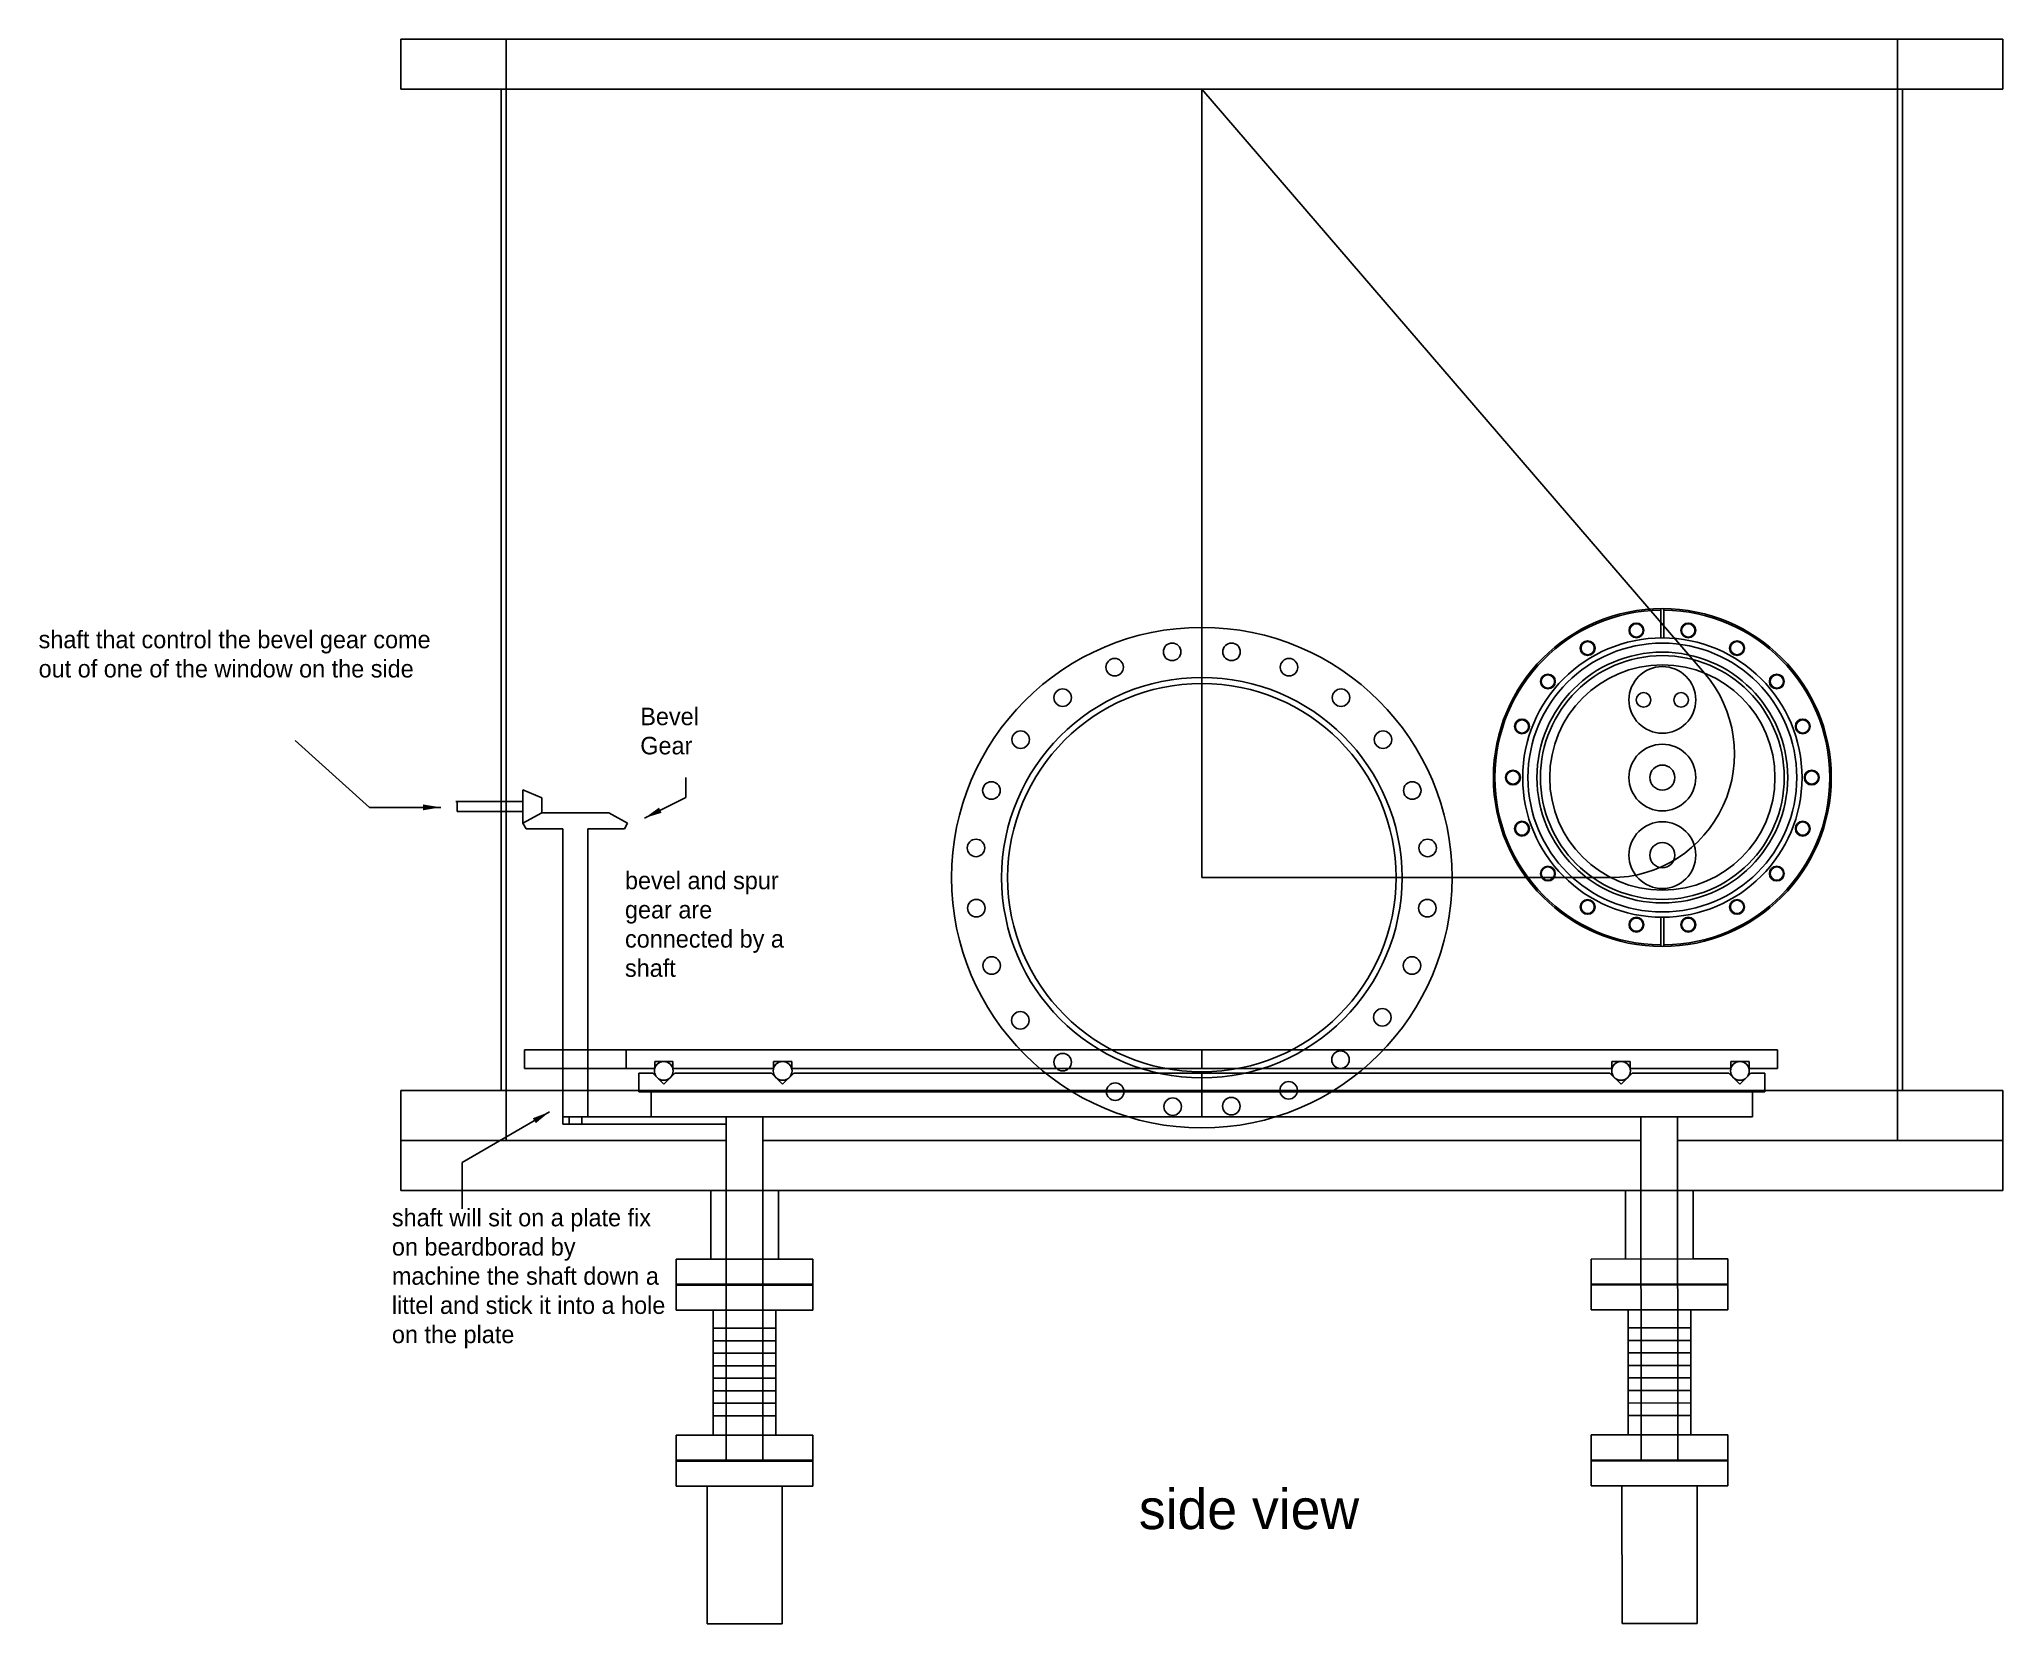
# Model space of a CAD drawing. Header units: inches. Extents: x -48 to 138, y -19 to 22.
# Drawn here: x 98.66 to 137.88, y -17.04 to 14.62 of the extents above; entities that cross this region are included whole.
import ezdxf

# ---------------------------------------------------------------- set-up
doc = ezdxf.new("R2010")
doc.units = ezdxf.units.IN
doc.header["$MEASUREMENT"] = 0
doc.dimstyles.get("Standard").update_dxf_attribs({"dimtxt": 0.18, "dimasz": 0.18, "dimexe": 0.18, "dimexo": 0.0625, "dimgap": 0.09, "dimtad": 0, "dimtih": 1, "dimtoh": 1, "dimdec": 4, "dimzin": 0, "dimdsep": 46, "dimtxsty": 'Standard', "dimcen": 0.09, "dimadec": 0, "dimazin": 0, "dimtfac": 1, "dimtdec": 4, "dimtofl": 0, "dimtmove": 0, "dimatfit": 3, "dimfxl": 1, "dimtolj": 1, "dimtzin": 0, "dimarcsym": 0})

msp = doc.modelspace()

# ---------------------------------------------------------------- texts
at = {"color": 50, "attachment_point": 1}
for s, insert, char_height, width in [('shaft that control the bevel gear come out of one of the window on the side', (98.64636, 2.80244), 0.35, 8.5733685), ('Bevel\\PGear', (110.66617, 1.26595), 0.35, 1.993807), ('bevel and spur gear are connected by a shaft', (110.36079, -2.01136), 0.35, 3.4054502), ('shaft will sit on a plate fix on beardborad by machine the shaft down a littel and stick it into a hole on the plate', (105.70425, -8.74671), 0.35, 5.4952504), ('side view', (120.62704, -14.34581), 0.8, 5.9931125)]:
    msp.add_mtext(s, dxfattribs=dict(at, insert=insert, char_height=char_height, width=width))

# ---------------------------------------------------------------- linework, layer by layer
for p, q in [((105.88494, 14.61978), (105.88494, 13.61978)), ((105.88494, 14.61978), (137.88494, 14.61978)), ((105.88494, 14.61978), (137.88494, 14.61978)), ((107.98494, -7.38022), (107.98494, 14.61978)), ((135.78494, -7.38022), (135.78494, 14.61978)), ((137.88494, 13.61978), (137.88494, 14.61978)), ((105.88494, 13.61978), (137.88494, 13.61978)), ((107.88494, -6.38022), (107.88494, 13.61978)), ((121.88494, -2.13022), (121.88494, 13.61978)), ((135.88494, -6.38022), (135.88494, 13.61978)), ((109.11834, -5.94371), (109.11834, -6.91147)), ((109.61834, -5.94371), (109.61834, -6.91147)), ((105.88494, -6.38022), (119.25102, -6.38022)), ((105.88494, -6.38022), (105.88494, -7.38022)), ((121.88494, -6.41147), (115.81224, -6.41147)), ((119.25102, -6.38022), (124.51885, -6.38022)), ((121.88494, -6.41147), (127.95764, -6.41147)), ((124.51885, -6.38022), (137.88494, -6.38022)), ((137.88494, -6.38022), (137.88494, -7.38022)), ((110.88494, -6.91147), (109.11834, -6.91147)), ((109.11834, -6.91147), (109.11834, -7.05414)), ((109.11834, -7.05414), (112.38494, -7.05414)), ((112.38494, -13.78647), (112.38494, -6.91147)), ((113.11494, -13.78647), (113.11494, -6.91147)), ((130.66303, -13.78038), (130.65826, -6.90538)), ((131.39303, -13.77987), (131.38826, -6.90487)), ((105.88494, -7.38022), (112.38494, -7.38022)), ((105.88494, -7.38022), (112.38494, -7.38022)), ((105.88494, -7.38022), (105.88494, -8.38022)), ((107.98494, -7.38022), (110.88494, -7.38022)), ((110.88494, -7.38022), (112.38494, -7.38022)), ((113.11494, -7.38022), (130.65859, -7.38022)), ((113.11494, -7.38022), (130.65859, -7.38022)), ((131.38859, -7.38022), (137.88494, -7.38022)), ((131.38859, -7.38022), (137.88494, -7.38022)), ((137.88494, -7.38022), (137.88494, -8.38022)), ((105.88494, -8.38022), (137.88494, -8.38022)), ((112.07244, -9.75522), (112.07244, -8.38022)), ((113.42744, -9.75522), (113.42744, -8.38022)), ((130.34773, -9.74935), (130.34678, -8.37435)), ((131.70273, -9.74841), (131.70178, -8.37341)), ((114.11494, -9.75522), (111.38494, -9.75522)), ((111.38494, -9.75522), (112.07244, -9.75522)), ((111.38494, -10.25522), (111.38494, -9.75522)), ((114.11494, -9.75522), (113.42744, -9.75522)), ((114.11494, -10.25522), (114.11494, -9.75522)), ((129.66023, -9.74982), (132.39023, -9.74793)), ((129.66023, -9.74982), (130.34773, -9.74935)), ((129.66058, -10.24982), (129.66023, -9.74982)), ((132.39023, -9.74793), (131.70273, -9.74841)), ((132.39058, -10.24793), (132.39023, -9.74793)), ((111.38494, -10.25522), (114.11494, -10.25522)), ((111.38494, -10.27085), (111.38494, -10.25522)), ((114.11494, -10.27085), (111.38494, -10.27085)), ((111.38494, -10.27085), (111.38494, -10.77085)), ((114.11494, -10.25522), (114.11494, -10.27085)), ((114.11494, -10.77085), (114.11494, -10.27085)), ((132.39058, -10.24793), (129.66058, -10.24982)), ((129.66058, -10.24982), (129.66059, -10.26545)), ((129.66059, -10.26545), (132.39059, -10.26355)), ((129.66094, -10.76545), (129.66059, -10.26545)), ((132.39059, -10.26355), (132.39058, -10.24793)), ((132.39059, -10.26355), (132.39094, -10.76355)), ((111.38494, -10.77085), (114.11494, -10.77085)), ((111.38494, -10.77085), (112.12494, -10.77085)), ((112.12494, -10.77085), (112.12494, -13.27085)), ((114.11494, -10.77085), (113.37494, -10.77085)), ((113.37494, -13.27085), (113.37494, -10.77085)), ((132.39094, -10.76355), (129.66094, -10.76545)), ((129.66094, -10.76545), (130.40094, -10.76493)), ((130.40267, -13.26493), (130.40094, -10.76493)), ((132.39094, -10.76355), (131.65094, -10.76407)), ((131.65094, -10.76407), (131.65267, -13.26407)), ((112.12494, -11.13253), (113.37494, -11.13253)), ((112.12494, -11.13253), (113.37494, -11.13253)), ((131.65119, -11.12575), (130.40119, -11.12662)), ((131.65119, -11.12575), (130.40119, -11.12662)), ((112.12494, -11.38253), (113.37494, -11.38253)), ((112.12494, -11.63253), (113.37494, -11.63253)), ((131.65136, -11.37575), (130.40136, -11.37662)), ((131.65153, -11.62575), (130.40153, -11.62662)), ((112.12494, -11.88253), (113.37494, -11.88253)), ((112.12494, -12.13253), (113.37494, -12.13253)), ((131.65171, -11.87575), (130.40171, -11.87662)), ((131.65188, -12.12575), (130.40188, -12.12662)), ((112.12494, -12.38253), (113.37494, -12.38253)), ((112.12494, -12.38253), (113.37494, -12.38253)), ((131.65205, -12.37575), (130.40206, -12.37662)), ((131.65205, -12.37575), (130.40206, -12.37662)), ((112.12494, -12.63253), (113.37494, -12.63253)), ((112.12494, -12.63253), (113.37494, -12.63253)), ((112.12494, -12.88253), (113.37494, -12.88253)), ((131.65223, -12.62575), (130.40223, -12.62662)), ((131.65223, -12.62575), (130.40223, -12.62662)), ((131.6524, -12.87575), (130.4024, -12.87662)), ((112.12494, -13.27085), (111.38494, -13.27085)), ((111.38494, -13.27085), (111.38494, -13.77085)), ((113.37494, -13.27085), (112.12494, -13.27085)), ((114.11494, -13.27085), (113.37494, -13.27085)), ((114.11494, -13.77085), (114.11494, -13.27085)), ((129.66267, -13.26545), (130.40267, -13.26493)), ((129.66302, -13.76545), (129.66267, -13.26545)), ((130.40267, -13.26493), (131.65267, -13.26407)), ((131.65267, -13.26407), (132.39267, -13.26355)), ((132.39267, -13.26355), (132.39302, -13.76355)), ((111.38494, -13.77085), (114.11494, -13.77085)), ((111.38494, -13.77085), (111.38494, -13.78647)), ((111.38494, -13.78647), (114.11494, -13.78647)), ((111.38494, -14.28647), (111.38494, -13.78647)), ((111.38494, -13.78647), (112.38494, -13.78647)), ((114.11494, -13.78647), (113.11494, -13.78647)), ((114.11494, -13.78647), (114.11494, -13.77085)), ((114.11494, -13.78647), (114.11494, -14.28647)), ((132.39302, -13.76355), (129.66302, -13.76545)), ((129.66303, -13.78107), (129.66302, -13.76545)), ((132.39303, -13.77918), (129.66303, -13.78107)), ((129.66303, -13.78107), (130.66303, -13.78038)), ((129.66303, -13.78107), (129.66338, -14.28107)), ((132.39303, -13.77918), (131.39303, -13.77987)), ((132.39302, -13.76355), (132.39303, -13.77918)), ((132.39338, -14.27918), (132.39303, -13.77918)), ((114.11494, -14.28647), (111.38494, -14.28647)), ((111.38494, -14.28647), (111.99994, -14.28647)), ((111.99994, -14.28647), (111.99994, -17.03647)), ((114.11494, -14.28647), (113.49994, -14.28647)), ((113.49994, -17.03647), (113.49994, -14.28647)), ((129.66338, -14.28107), (132.39338, -14.27918)), ((129.66338, -14.28107), (130.27838, -14.28065)), ((130.28029, -17.03065), (130.27838, -14.28065)), ((132.39338, -14.27918), (131.77838, -14.2796)), ((131.77838, -14.2796), (131.78029, -17.0296)), ((111.99994, -17.03647), (113.49994, -17.03647)), ((131.78029, -17.0296), (130.28029, -17.03065))]:
    msp.add_line(p, q)
at = {"color": 6}
for p, q in [((121.88494, 13.61978), (131.92795, 1.95588)), ((121.88494, -2.13022), (130.05416, -2.13022))]:
    msp.add_line(p, q, dxfattribs=at)
at = {"color": 2, "linetype": 'Continuous'}
for p, q in [((131.05369, 2.6596), (131.05369, 3.24463)), ((131.11619, 3.24463), (131.11619, 2.6596)), ((131.05369, -3.50508), (131.05369, -2.92005)), ((131.11619, -2.92005), (131.11619, -3.50508))]:
    msp.add_line(p, q, dxfattribs=at)
at = {"color": 50}
for p, q in [((108.32245, -1.04172), (108.32245, -0.37456)), ((108.69765, -0.5383), (108.32245, -0.37456)), ((107.4891, -0.60814), (106.9833, -0.60814)), ((107.00981, -0.80814), (107.00981, -0.60814)), ((108.32245, -0.60814), (107.4891, -0.60814)), ((108.32245, -0.70814), (108.32245, -0.60814)), ((108.32245, -0.60814), (108.32245, -0.80814)), ((108.69765, -0.8383), (108.69765, -0.5383)), ((107.4891, -0.80814), (107.00981, -0.80814)), ((108.32245, -0.80814), (107.4891, -0.80814)), ((108.32245, -1.04172), (108.69765, -0.8383)), ((108.32245, -1.04172), (108.69765, -0.8383)), ((108.38442, -1.15602), (108.32245, -1.04172)), ((109.11834, -1.15602), (108.38442, -1.15602)), ((108.69765, -0.8383), (110.03903, -0.8383)), ((109.11834, -5.94371), (109.11834, -1.15602)), ((109.61834, -5.94371), (109.61834, -1.15602)), ((109.61834, -1.15602), (110.35225, -1.15602)), ((110.41422, -1.04172), (110.03903, -0.8383)), ((110.35225, -1.15602), (110.41422, -1.04172)), ((109.11834, -5.56871), (109.36834, -5.56871)), ((109.11834, -5.56871), (109.36834, -5.56871)), ((109.61834, -5.94371), (109.11834, -5.94371)), ((109.11834, -5.94371), (109.11834, -6.91147)), ((109.61834, -6.91147), (109.61834, -5.94371)), ((109.11834, -6.91147), (109.61834, -6.91147)), ((109.24469, -6.91147), (109.24469, -7.05414)), ((109.24469, -7.05414), (109.49824, -7.05414)), ((109.49824, -6.91147), (109.49824, -7.05414))]:
    msp.add_line(p, q, dxfattribs=at)
at = {"color": 2}
for p, q in [((110.38494, -5.56871), (108.35174, -5.56871)), ((108.35174, -5.56871), (108.35174, -5.94371)), ((108.35174, -5.94371), (110.38494, -5.94371))]:
    msp.add_line(p, q, dxfattribs=at)
at = {"color": 4}
for p, q in [((110.38494, -5.94371), (110.38494, -5.56871)), ((110.38494, -5.56871), (121.88494, -5.56871)), ((110.38494, -5.94371), (110.38494, -5.56871)), ((111.31604, -5.80474), (110.95384, -5.80474)), ((110.95384, -5.80474), (110.95384, -5.94371)), ((111.31604, -5.80474), (111.31604, -5.94371)), ((113.69104, -5.80474), (113.32884, -5.80474)), ((113.32884, -5.80474), (113.32884, -5.94371)), ((113.69104, -5.80474), (113.69104, -5.94371)), ((133.38494, -5.56871), (121.88494, -5.56871)), ((121.88494, -5.56871), (121.88494, -5.94371)), ((130.07884, -5.80474), (130.44104, -5.80474)), ((130.07884, -5.80474), (130.07884, -5.94371)), ((130.44104, -5.80474), (130.44104, -5.94371)), ((132.45384, -5.80474), (132.81604, -5.80474)), ((132.45384, -5.80474), (132.45384, -5.94371)), ((132.81604, -5.80474), (132.81604, -5.94371)), ((133.38494, -5.94371), (133.38494, -5.56871)), ((110.38494, -5.94371), (110.95384, -5.94371)), ((110.91397, -6.03647), (110.63494, -6.03647)), ((110.63494, -6.03647), (110.63494, -6.41147)), ((111.13494, -6.25744), (110.91397, -6.03647)), ((111.35591, -6.03647), (111.13494, -6.25744)), ((111.31604, -5.94371), (113.32884, -5.94371)), ((113.28897, -6.03647), (111.35591, -6.03647)), ((113.50994, -6.25744), (113.28897, -6.03647)), ((113.73091, -6.03647), (113.50994, -6.25744)), ((113.69104, -5.94371), (121.88494, -5.94371)), ((121.88494, -6.03647), (113.73091, -6.03647)), ((130.07884, -5.94371), (121.88494, -5.94371)), ((121.88494, -6.03647), (130.03897, -6.03647)), ((121.88494, -6.03647), (121.88494, -6.41147)), ((130.03897, -6.03647), (130.25994, -6.25744)), ((130.25994, -6.25744), (130.48091, -6.03647)), ((132.45384, -5.94371), (130.44104, -5.94371)), ((130.48091, -6.03647), (132.41397, -6.03647)), ((132.41397, -6.03647), (132.63494, -6.25744)), ((132.63494, -6.25744), (132.85591, -6.03647)), ((133.38494, -5.94371), (132.81604, -5.94371)), ((132.85591, -6.03647), (133.13494, -6.03647)), ((133.13494, -6.03647), (133.13494, -6.41147)), ((110.63494, -6.41147), (112.38494, -6.41147)), ((112.38494, -6.41147), (121.88494, -6.41147)), ((112.38494, -6.41147), (121.88494, -6.41147)), ((131.38494, -6.41147), (121.88494, -6.41147)), ((131.38494, -6.41147), (121.88494, -6.41147)), ((133.13494, -6.41147), (131.38494, -6.41147))]:
    msp.add_line(p, q, dxfattribs=at)
at = {"color": 3}
for p, q in [((110.88494, -6.91147), (110.88494, -6.41147)), ((132.88494, -6.41147), (110.88494, -6.41147)), ((121.88494, -6.41147), (121.88494, -6.91147)), ((132.88494, -6.41147), (132.88494, -6.91147)), ((112.38494, -6.91147), (110.88494, -6.91147)), ((113.11494, -6.91147), (112.38494, -6.91147)), ((132.88494, -6.91147), (113.11494, -6.91147))]:
    msp.add_line(p, q, dxfattribs=at)
at = {"color": 2, "linetype": 'Continuous'}
for centre, radius in [((131.08494, -0.13022), 3.375), ((130.56668, 2.80894), 0.1475), ((130.56668, 2.80894), 0.1325), ((131.60319, 2.80894), 0.1475), ((131.60319, 2.80894), 0.1325), ((131.08494, -0.13022), 2.79), ((131.08494, -0.13022), 2.685), ((129.59269, 2.45443), 0.1475), ((129.59269, 2.45443), 0.1325), ((132.57719, 2.45443), 0.1475), ((132.57719, 2.45443), 0.1325), ((131.08494, -0.13022), 2.435), ((128.79868, 1.78818), 0.1475), ((128.79868, 1.78818), 0.1325), ((133.3712, 1.78818), 0.1475), ((133.3712, 1.78818), 0.1325), ((128.28043, 0.89054), 0.1475), ((128.28043, 0.89054), 0.1325), ((133.88945, 0.89054), 0.1475), ((133.88945, 0.89054), 0.1325), ((128.10044, -0.13022), 0.1475), ((128.10044, -0.13022), 0.1325), ((134.06944, -0.13022), 0.1475), ((134.06944, -0.13022), 0.1325), ((128.28043, -1.15098), 0.1475), ((128.28043, -1.15098), 0.1325), ((133.88945, -1.15098), 0.1475), ((133.88945, -1.15098), 0.1325), ((128.79868, -2.04862), 0.1475), ((128.79868, -2.04862), 0.1325), ((133.3712, -2.04862), 0.1475), ((133.3712, -2.04862), 0.1325), ((129.59269, -2.71487), 0.1475), ((129.59269, -2.71487), 0.1325), ((132.57719, -2.71487), 0.1475), ((132.57719, -2.71487), 0.1325), ((130.56668, -3.06938), 0.1475), ((130.56668, -3.06938), 0.1325), ((131.60319, -3.06938), 0.1475), ((131.60319, -3.06938), 0.1325)]:
    msp.add_circle(centre, radius, dxfattribs=at)
for centre, radius in [((121.88494, -2.13022), 5), ((121.29104, 2.38085), 0.175), ((122.47883, 2.38085), 0.175), ((120.14373, 2.07343), 0.175), ((123.62615, 2.07343), 0.175), ((121.88494, -2.13022), 4), ((121.88494, -2.13022), 3.88), ((119.10463, 1.46659), 0.175), ((124.66525, 1.46659), 0.175), ((118.26474, 0.6267), 0.175), ((125.50514, 0.6267), 0.175), ((117.68129, -0.38901), 0.175), ((126.08859, -0.38901), 0.175), ((117.37386, -1.53633), 0.175), ((126.39601, -1.53633), 0.175), ((117.37985, -2.73963), 0.175), ((126.39003, -2.73963), 0.175), ((117.68727, -3.88695), 0.175), ((126.0826, -3.88695), 0.175), ((118.25985, -4.98136), 0.175), ((125.48958, -4.92179), 0.175), ((119.10514, -5.81582), 0.175), ((124.65512, -5.76708), 0.175), ((120.15405, -6.40553), 0.175), ((123.61995, -6.38061), 0.175), ((121.30333, -6.70555), 0.175), ((122.47464, -6.69542), 0.175)]:
    msp.add_circle(centre, radius)
at = {"color": 3}
msp.add_circle((131.08494, -0.13022), 2.505, dxfattribs=at)
at = {"color": 1}
msp.add_circle((131.08494, -0.13022), 2.25, dxfattribs=at)
at = {"color": 2}
for centre, radius in [((131.08494, 1.42068), 0.6667), ((130.70994, 1.42068), 0.145), ((131.45994, 1.42068), 0.145), ((131.08494, -0.13022), 0.6667), ((131.08494, -0.13022), 0.25), ((131.08494, -1.68112), 0.6667), ((131.08494, -1.68112), 0.25)]:
    msp.add_circle(centre, radius, dxfattribs=at)
at = {"color": 4}
for centre in [(111.13494, -5.99228), (113.50994, -5.99228), (130.25994, -5.99228), (132.63494, -5.99228)]:
    msp.add_circle(centre, 0.1875, dxfattribs=at)
at = {"color": 2, "linetype": 'Continuous'}
for start, end in [(90.535282, 269.464718), (270.535282, 89.464718)]:
    msp.add_arc((131.08494, -0.13022), 3.345, start, end, dxfattribs=at)
at = {"color": 6}
msp.add_arc((130.05416, 0.34247), 2.47269, 270, 40.72983, dxfattribs=at)

msp.set_redraw_order([(e.dxf.handle, doc.entitydb.next_handle()) for e in msp.query("TEXT MTEXT ATTDEF DIMENSION ARC_DIMENSION")])  # texts and dimensions are drawn at this point

# ---------------------------------------------------------------- leaders
at = {"color": 50, "ltscale": 2}
msp.add_leader([(106.67855, -0.72579), (105.25441, -0.72579), (103.77329, 0.61152)], dimstyle='Standard', override={"dimasz": 0.35, "dimgap": 0.09, "dimtad": 0}, dxfattribs=at)
at = {"color": 50}
for points in [[(110.75162, -0.94001), (111.57762, -0.52662), (111.57762, -0.12827)], [(108.85202, -6.81026), (107.10919, -7.8229), (107.10919, -8.74671)]]:
    msp.add_leader(points, dimstyle='Standard', override={"dimasz": 0.35, "dimgap": 0.09, "dimtad": 0}, dxfattribs=at)

doc.saveas('drawing.dxf')
